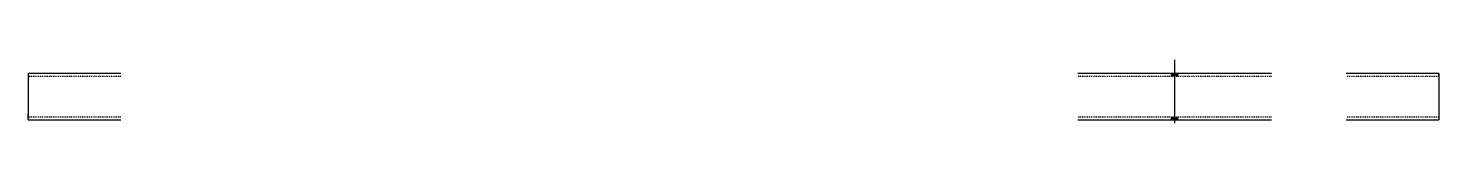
# Model space of a CAD drawing. Header units: millimetres. Extents: x 8 to 11991, y 8 to 186.
# Drawn here: x 8 to 3053, y 8 to 145 of the extents above; entities that cross this region are included whole.
import ezdxf

# ---------------------------------------------------------------- set-up
doc = ezdxf.new("R2010")
doc.units = ezdxf.units.MM
doc.linetypes.add('DXK_LINE_DOT2', pattern=[3.9198, 1.9599, -1.9599])
doc.layers.add('STÅL', color=7, linetype='Continuous')

msp = doc.modelspace()

# ---------------------------------------------------------------- hatches: boundary and pattern name
at = {"layer": 'STÅL', "linetype": 'Continuous'}
for points in [[(2489.5, 115), (2475.5, 115), (2475.5, 109), (2489.5, 109)], [(2489.5, 115), (2475.5, 115), (2475.5, 109), (2489.5, 109)], [(2489.5, 21), (2475.5, 21), (2475.5, 15), (2489.5, 15)], [(2489.5, 21), (2475.5, 21), (2475.5, 15), (2489.5, 15)]]:
    msp.add_hatch(color=3, dxfattribs=at).paths.add_polyline_path(points)

# ---------------------------------------------------------------- linework, layer by layer
at = {"layer": 'STÅL', "color": 3, "linetype": 'Continuous'}
for p, q in [((2482.5, 7.5), (2482.5, 145)), ((2482.5, 7.5), (2482.5, 145)), ((2475.5, 109), (2475.5, 115)), ((2475.5, 109), (2475.5, 115)), ((2489.5, 109), (2489.5, 115)), ((2489.5, 109), (2489.5, 115)), ((2475.5, 15), (2475.5, 21)), ((2475.5, 15), (2475.5, 21)), ((2489.5, 15), (2489.5, 21)), ((2489.5, 15), (2489.5, 21))]:
    msp.add_line(p, q, dxfattribs=at)
at = {"layer": 'STÅL', "color": 2, "linetype": 'Continuous'}
for p, q in [((7.5, 115), (7.5, 103)), ((207.5, 115), (7.5, 115)), ((7.5, 103), (7.5, 27)), ((2691.5, 115), (2273.5, 115)), ((3052.5, 115), (2852.5, 115)), ((3052.5, 115), (3052.5, 114.1)), ((3052.5, 114.1), (3052.5, 103)), ((3052.5, 103), (3052.5, 27)), ((7.5, 15.9), (7.5, 27)), ((7.5, 15), (7.5, 15.9)), ((7.5, 15), (207.5, 15)), ((2273.5, 15), (2691.5, 15)), ((2852.5, 15), (3052.5, 15)), ((3052.5, 27), (3052.5, 15))]:
    msp.add_line(p, q, dxfattribs=at)
at = {"layer": 'STÅL', "color": 7, "linetype": 'DXK_LINE_DOT2'}
for p, q in [((7.5, 115), (7.5, 114.1)), ((7.5, 114.1), (7.5, 111.5)), ((207.5, 109), (7.5, 109)), ((2691.5, 109), (2273.5, 109)), ((3052.5, 109), (2852.5, 109)), ((3052.5, 111.5), (3052.5, 115)), ((7.5, 27), (7.5, 18.5)), ((207.5, 21), (7.5, 21)), ((2691.5, 21), (2273.5, 21)), ((3052.5, 21), (2852.5, 21))]:
    msp.add_line(p, q, dxfattribs=at)

doc.saveas('drawing.dxf')
